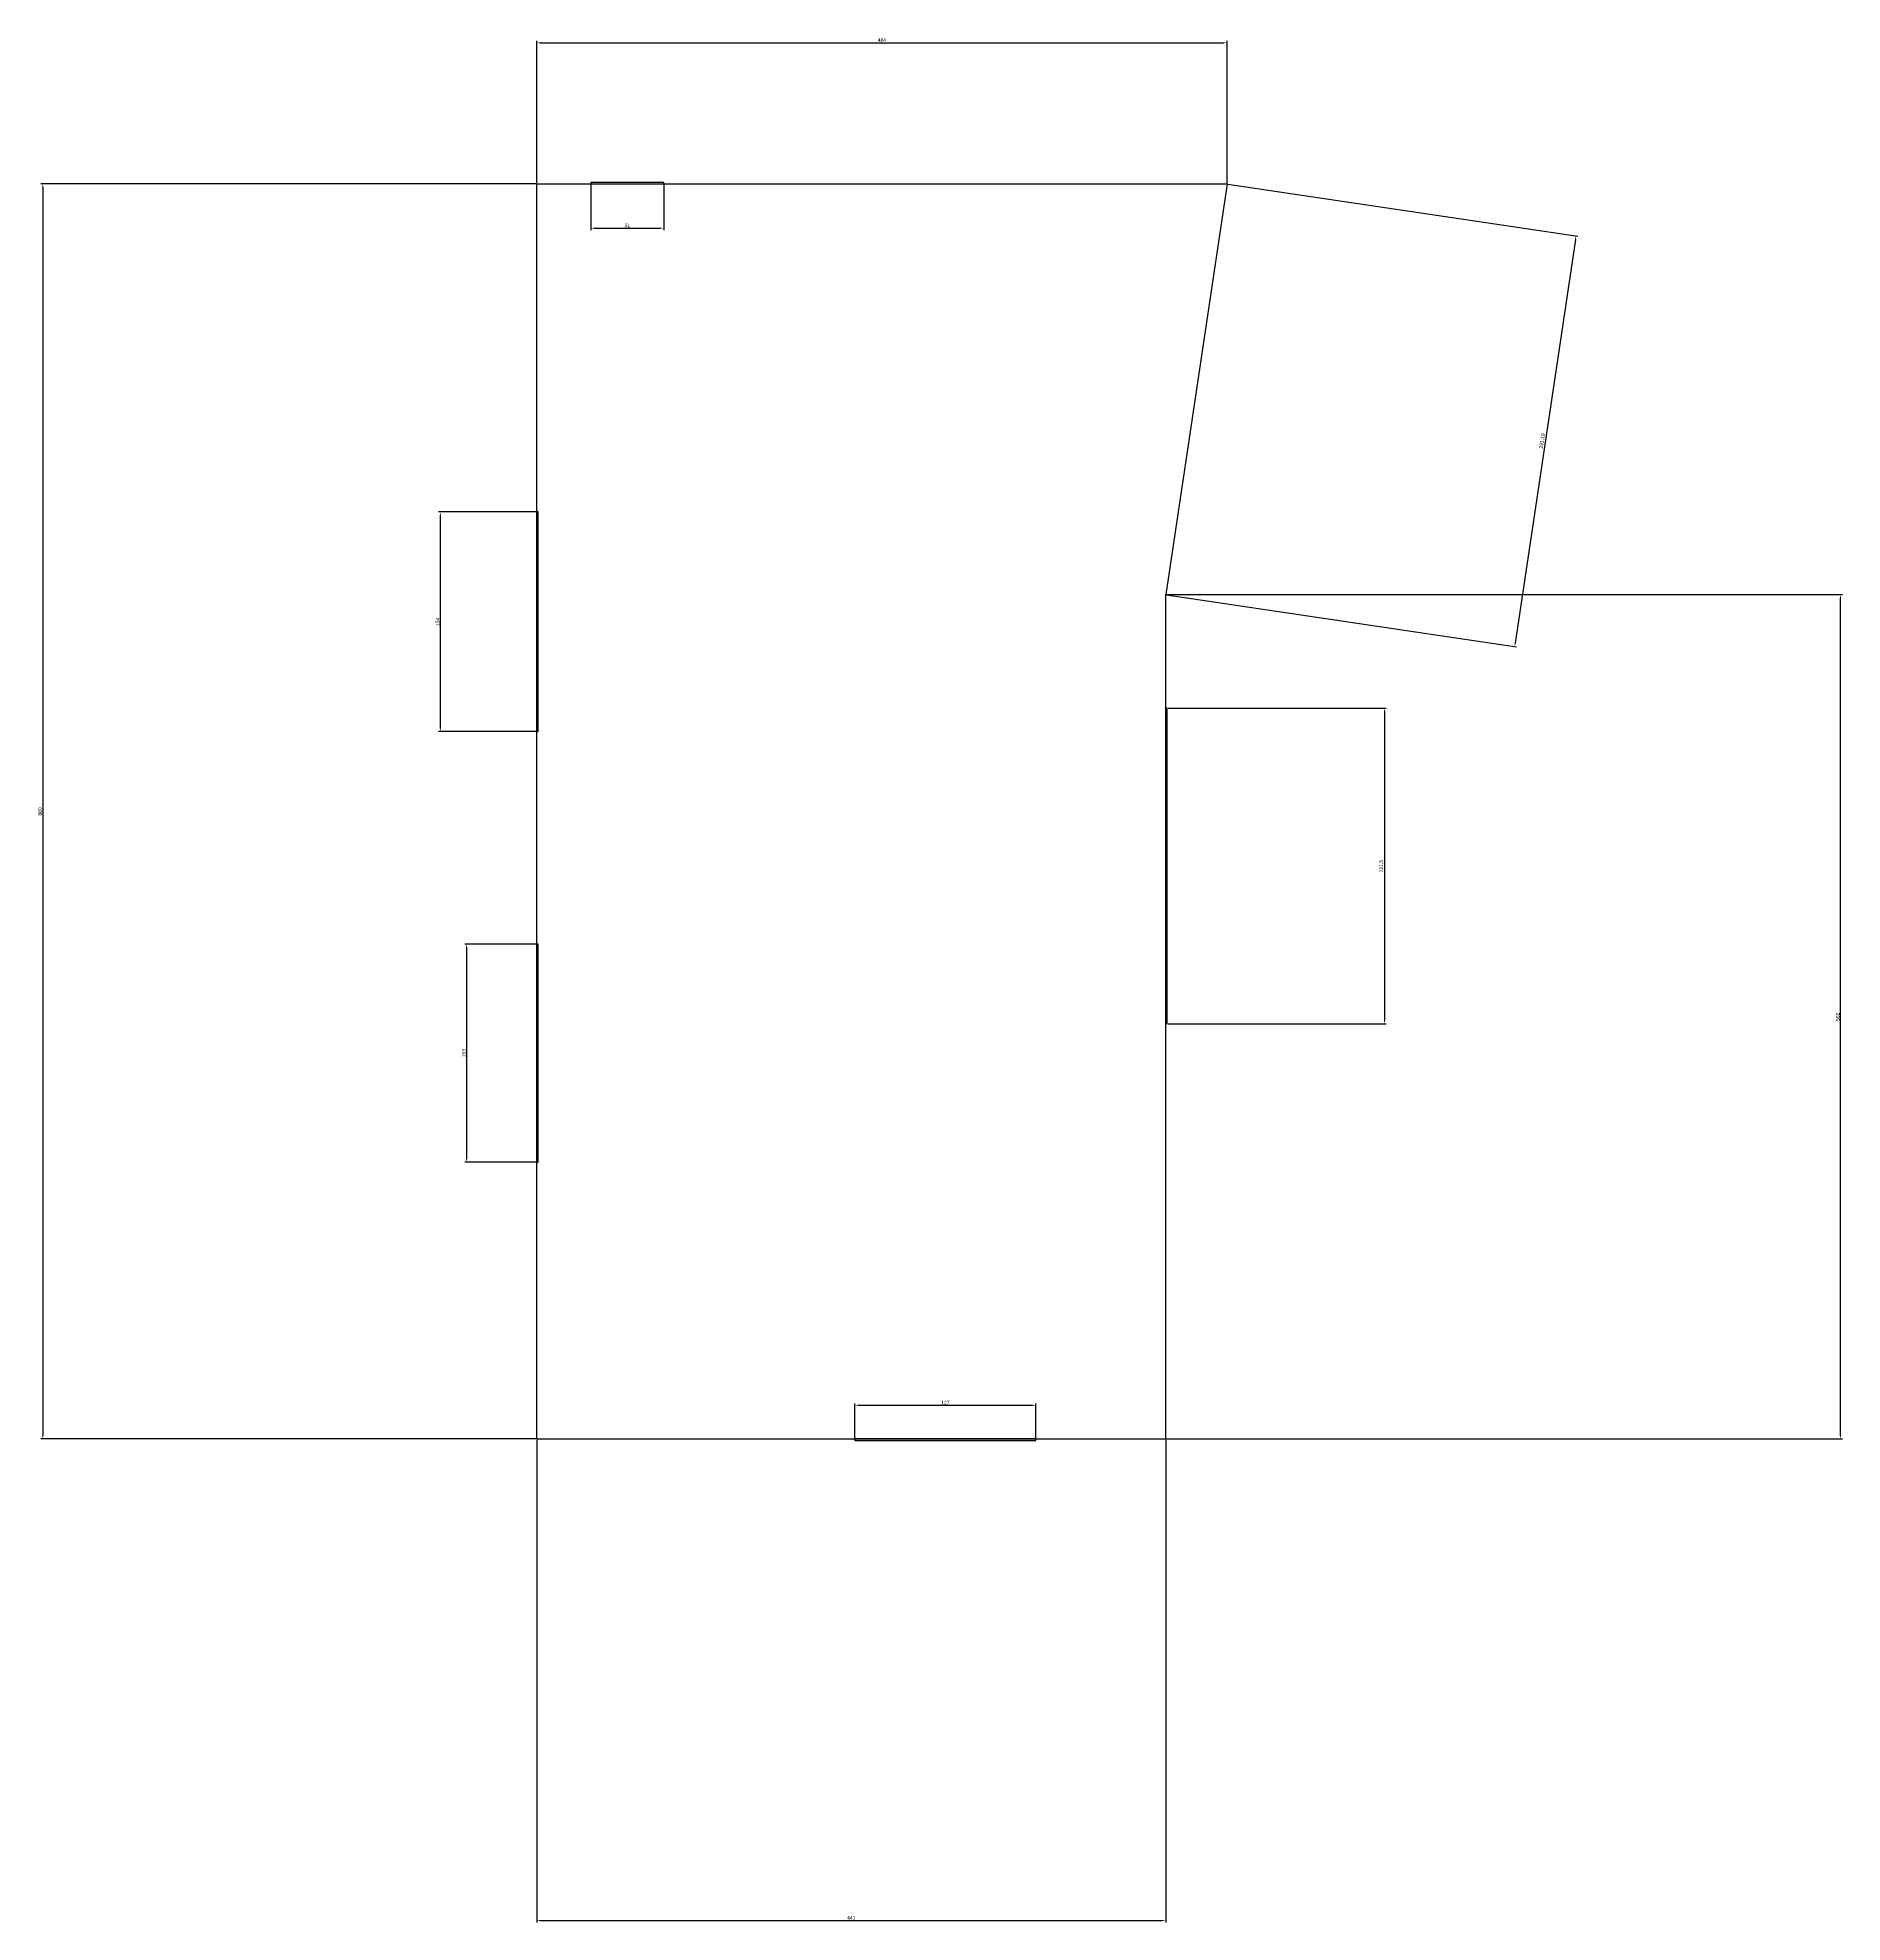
# Model space of a CAD drawing. Header units: millimetres. Extents: x -350 to 915, y -339 to 983.
import ezdxf

# ---------------------------------------------------------------- set-up
doc = ezdxf.new("R2010")
doc.units = ezdxf.units.MM
doc.styles.get("Standard").update_dxf_attribs({"font": 'arial.ttf'})
doc.dimstyles.new('ISO-25', dxfattribs={"dimtxt": 2.5, "dimasz": 2.5, "dimexe": 1.25, "dimexo": 0.625, "dimtad": 1, "dimtxsty": 'Standard', "dimcen": 2.5, "dimadec": 0, "dimazin": 0, "dimtfac": 1, "dimtmove": 0, "dimatfit": 3, "dimfxl": 1, "dimarcsym": 0})

# ---------------------------------------------------------------- blocks, each defined once
blk = doc.blocks.new('*D2')
at = {"color": 0, "lineweight": -2, "transparency": 16777216}
for p, q in [((484.6, 879.9), (729.9, 843.3)), ((728.3, 841), (686, 557.9)), ((441.6, 591.9), (686.9, 555.3))]:
    blk.add_line(p, q, dxfattribs=at)
at = {"color": 0, "transparency": 16777216}
for points in [[(727.9, 841.1), (728.7, 840.9), (728.6, 843.5)], [(685.6, 558), (686.4, 557.9), (685.6, 555.5)]]:
    blk.add_solid(points, dxfattribs=at)
at = {"layer": 'Defpoints', "color": 0, "transparency": 16777216}
for p in [(484, 880), (441, 592), (685.6, 555.5)]:
    blk.add_point(p, dxfattribs=at)
at = {"color": 0, "transparency": 16777216, "insert": (705, 699.8), "char_height": 2.5, "attachment_point": 5, "rotation": 81.5082}
blk.add_mtext('291,19', dxfattribs=at)
blk = doc.blocks.new('*D3')
at = {"color": 0, "lineweight": -2, "transparency": 16777216}
for p, q in [((0, 880.6), (0, 980.3)), ((2.5, 979), (481.5, 979)), ((484, 880.6), (484, 980.3))]:
    blk.add_line(p, q, dxfattribs=at)
at = {"color": 0, "transparency": 16777216}
for points in [[(2.5, 979.4), (2.5, 978.6), (0, 979)], [(481.5, 979.4), (481.5, 978.6), (484, 979)]]:
    blk.add_solid(points, dxfattribs=at)
at = {"layer": 'Defpoints', "color": 0, "transparency": 16777216}
for p in [(484, 979), (0, 880), (484, 880)]:
    blk.add_point(p, dxfattribs=at)
at = {"color": 0, "transparency": 16777216, "insert": (242, 980.9), "char_height": 2.5, "attachment_point": 5}
blk.add_mtext('484', dxfattribs=at)
blk = doc.blocks.new('*D4')
at = {"color": 0, "lineweight": -2, "transparency": 16777216}
for p, q in [((-0.6, 880), (-347.6, 880)), ((-346.3, 877.5), (-346.3, 2.5)), ((-0.6, 0), (-347.6, 0))]:
    blk.add_line(p, q, dxfattribs=at)
at = {"color": 0, "transparency": 16777216}
for points in [[(-346.8, 877.5), (-345.9, 877.5), (-346.3, 880)], [(-346.8, 2.5), (-345.9, 2.5), (-346.3, 0)]]:
    blk.add_solid(points, dxfattribs=at)
at = {"layer": 'Defpoints', "color": 0, "transparency": 16777216}
for p in [(0, 880), (0, 0), (-346.3, 0)]:
    blk.add_point(p, dxfattribs=at)
at = {"color": 0, "transparency": 16777216, "insert": (-348.2, 440), "char_height": 2.5, "attachment_point": 5, "rotation": 90}
blk.add_mtext('880', dxfattribs=at)
blk = doc.blocks.new('*D5')
at = {"color": 0, "lineweight": -2, "transparency": 16777216}
for p, q in [((0, -0.6), (0, -339)), ((441, -0.6), (441, -339)), ((2.5, -337.7), (438.5, -337.7))]:
    blk.add_line(p, q, dxfattribs=at)
at = {"color": 0, "transparency": 16777216}
for points in [[(2.5, -337.3), (2.5, -338.1), (0, -337.7)], [(438.5, -337.3), (438.5, -338.1), (441, -337.7)]]:
    blk.add_solid(points, dxfattribs=at)
at = {"layer": 'Defpoints', "color": 0, "transparency": 16777216}
for p in [(0, 0), (441, 0), (441, -337.7)]:
    blk.add_point(p, dxfattribs=at)
at = {"color": 0, "transparency": 16777216, "insert": (220.5, -335.8), "char_height": 2.5, "attachment_point": 5}
blk.add_mtext('441', dxfattribs=at)
blk = doc.blocks.new('*D6')
at = {"color": 0, "lineweight": -2, "transparency": 16777216}
for p, q in [((441.6, 592), (915.4, 592)), ((914.1, 2.5), (914.1, 589.5)), ((441.6, 0), (915.4, 0))]:
    blk.add_line(p, q, dxfattribs=at)
at = {"color": 0, "transparency": 16777216}
for points in [[(913.7, 589.5), (914.5, 589.5), (914.1, 592)], [(913.7, 2.5), (914.5, 2.5), (914.1, 0)]]:
    blk.add_solid(points, dxfattribs=at)
at = {"layer": 'Defpoints', "color": 0, "transparency": 16777216}
for p in [(441, 592), (914.1, 592), (441, 0)]:
    blk.add_point(p, dxfattribs=at)
at = {"color": 0, "transparency": 16777216, "insert": (912.2, 296), "char_height": 2.5, "attachment_point": 5, "rotation": 90}
blk.add_mtext('592', dxfattribs=at)
blk = doc.blocks.new('*D7')
at = {"color": 0, "lineweight": -2, "transparency": 16777216}
for p, q in [((-0.6, 347), (-50.5, 347)), ((-49.3, 344.5), (-49.3, 196.5)), ((-0.6, 194), (-50.5, 194))]:
    blk.add_line(p, q, dxfattribs=at)
at = {"color": 0, "transparency": 16777216}
for points in [[(-49.7, 344.5), (-48.9, 344.5), (-49.3, 347)], [(-49.7, 196.5), (-48.9, 196.5), (-49.3, 194)]]:
    blk.add_solid(points, dxfattribs=at)
at = {"layer": 'Defpoints', "color": 0, "transparency": 16777216}
for p in [(0, 347), (-49.3, 194), (0, 194)]:
    blk.add_point(p, dxfattribs=at)
at = {"color": 0, "transparency": 16777216, "insert": (-51.2, 270.5), "char_height": 2.5, "attachment_point": 5, "rotation": 90}
blk.add_mtext('153', dxfattribs=at)
blk = doc.blocks.new('*D8')
at = {"color": 0, "lineweight": -2, "transparency": 16777216}
for p, q in [((-0.6, 650), (-68.9, 650)), ((-67.6, 647.5), (-67.6, 498.5)), ((-0.6, 496), (-68.9, 496))]:
    blk.add_line(p, q, dxfattribs=at)
at = {"color": 0, "transparency": 16777216}
for points in [[(-68, 647.5), (-67.2, 647.5), (-67.6, 650)], [(-68, 498.5), (-67.2, 498.5), (-67.6, 496)]]:
    blk.add_solid(points, dxfattribs=at)
at = {"layer": 'Defpoints', "color": 0, "transparency": 16777216}
for p in [(0, 650), (-67.6, 496), (0, 496)]:
    blk.add_point(p, dxfattribs=at)
at = {"color": 0, "transparency": 16777216, "insert": (-69.5, 573), "char_height": 2.5, "attachment_point": 5, "rotation": 90}
blk.add_mtext('154', dxfattribs=at)
blk = doc.blocks.new('*D9')
at = {"color": 0, "lineweight": -2, "transparency": 16777216}
for p, q in [((38, 879.4), (38, 847.7)), ((89, 879.4), (89, 847.7)), ((40.5, 849), (86.5, 849))]:
    blk.add_line(p, q, dxfattribs=at)
at = {"color": 0, "transparency": 16777216}
for points in [[(40.5, 849.4), (40.5, 848.6), (38, 849)], [(86.5, 849.4), (86.5, 848.6), (89, 849)]]:
    blk.add_solid(points, dxfattribs=at)
at = {"layer": 'Defpoints', "color": 0, "transparency": 16777216}
for p in [(38, 880), (89, 880), (89, 849)]:
    blk.add_point(p, dxfattribs=at)
at = {"color": 0, "transparency": 16777216, "insert": (63.5, 850.9), "char_height": 2.5, "attachment_point": 5}
blk.add_mtext('51', dxfattribs=at)
blk = doc.blocks.new('*D10')
at = {"color": 0, "lineweight": -2, "transparency": 16777216}
for p, q in [((223, 0.6), (223, 24.8)), ((225.5, 23.6), (347.5, 23.6)), ((350, 0.6), (350, 24.8))]:
    blk.add_line(p, q, dxfattribs=at)
at = {"color": 0, "transparency": 16777216}
for points in [[(225.5, 24), (225.5, 23.2), (223, 23.6)], [(347.5, 24), (347.5, 23.2), (350, 23.6)]]:
    blk.add_solid(points, dxfattribs=at)
at = {"layer": 'Defpoints', "color": 0, "transparency": 16777216}
for p in [(350, 23.6), (223, 0), (350, 0)]:
    blk.add_point(p, dxfattribs=at)
at = {"color": 0, "transparency": 16777216, "insert": (286.5, 25.5), "char_height": 2.5, "attachment_point": 5}
blk.add_mtext('127', dxfattribs=at)
blk = doc.blocks.new('*D11')
at = {"color": 0, "lineweight": -2, "transparency": 16777216}
for p, q in [((442.6, 512.5), (595.6, 512.5)), ((594.4, 510), (594.4, 293.5)), ((442.6, 291), (595.6, 291))]:
    blk.add_line(p, q, dxfattribs=at)
at = {"color": 0, "transparency": 16777216}
for points in [[(594, 510), (594.8, 510), (594.4, 512.5)], [(594, 293.5), (594.8, 293.5), (594.4, 291)]]:
    blk.add_solid(points, dxfattribs=at)
at = {"layer": 'Defpoints', "color": 0, "transparency": 16777216}
for p in [(442, 512.5), (442, 291), (594.4, 291)]:
    blk.add_point(p, dxfattribs=at)
at = {"color": 0, "transparency": 16777216, "insert": (592.3, 401.7), "char_height": 2.5, "attachment_point": 5, "rotation": 90}
blk.add_mtext('221,5', dxfattribs=at)

msp = doc.modelspace()

# ---------------------------------------------------------------- linework, layer by layer
for p, q in [((0, 0), (0, 880)), ((0, 880), (484, 880)), ((484, 880), (441, 592)), ((441, 0), (441, 592)), ((0, 0), (441, 0))]:
    msp.add_line(p, q)
for points in [[(38, 880), (89, 880), (89, 881), (38, 881)], [(0, 496), (1, 496), (1, 650), (0, 650)], [(441, 347.5), (442, 347.5), (442, 512.5), (441, 512.5)], [(0, 194), (1, 194), (1, 347), (0, 347)], [(441, 291), (442, 291), (442, 347.5), (441, 347.5)], [(223, -1), (350, -1), (350, 0), (223, 0)]]:
    msp.add_lwpolyline(points, close=True)

# ---------------------------------------------------------------- dimensions: what is measured, and where the dimension line sits
for base, p1, p2, picture, middle in [((484, 979.008), (0, 880), (484, 880), '*D3', (242, 980.91)), ((89, 848.989), (38, 880), (89, 880), '*D9', (63.5, 850.89)), ((350, 23.574), (223, 0), (350, 0), '*D10', (286.5, 25.454)), ((441, -337.705), (0, 0), (441, 0), '*D5', (220.5, -335.825))]:
    dim = msp.add_linear_dim(base=base, p1=p1, p2=p2, dimstyle='ISO-25')
    dim.commit()
    dim.dimension.update_dxf_attribs({"geometry": picture, "text_midpoint": middle})
for base, p1, p2, picture, middle in [((-346.342, 0), (0, 880), (0, 0), '*D4', (-348.243, 440)), ((-67.606, 496), (0, 650), (0, 496), '*D8', (-69.508, 573)), ((914.11, 592), (441, 0), (441, 592), '*D6', (912.208, 296)), ((594.383, 291), (442, 512.5), (442, 291), '*D11', (592.255, 401.75)), ((-49.277, 194), (0, 347), (0, 194), '*D7', (-51.179, 270.5))]:
    dim = msp.add_linear_dim(base=base, p1=p1, p2=p2, angle=90, dimstyle='ISO-25')
    dim.commit()
    dim.dimension.update_dxf_attribs({"geometry": picture, "text_midpoint": middle})
dim = msp.add_aligned_dim(p1=(484, 880), p2=(441, 592), distance=247.356, dimstyle='ISO-25')
dim.commit()
dim.dimension.update_dxf_attribs({"geometry": '*D2', "text_midpoint": (705.04, 699.787)})

doc.saveas('drawing.dxf')
